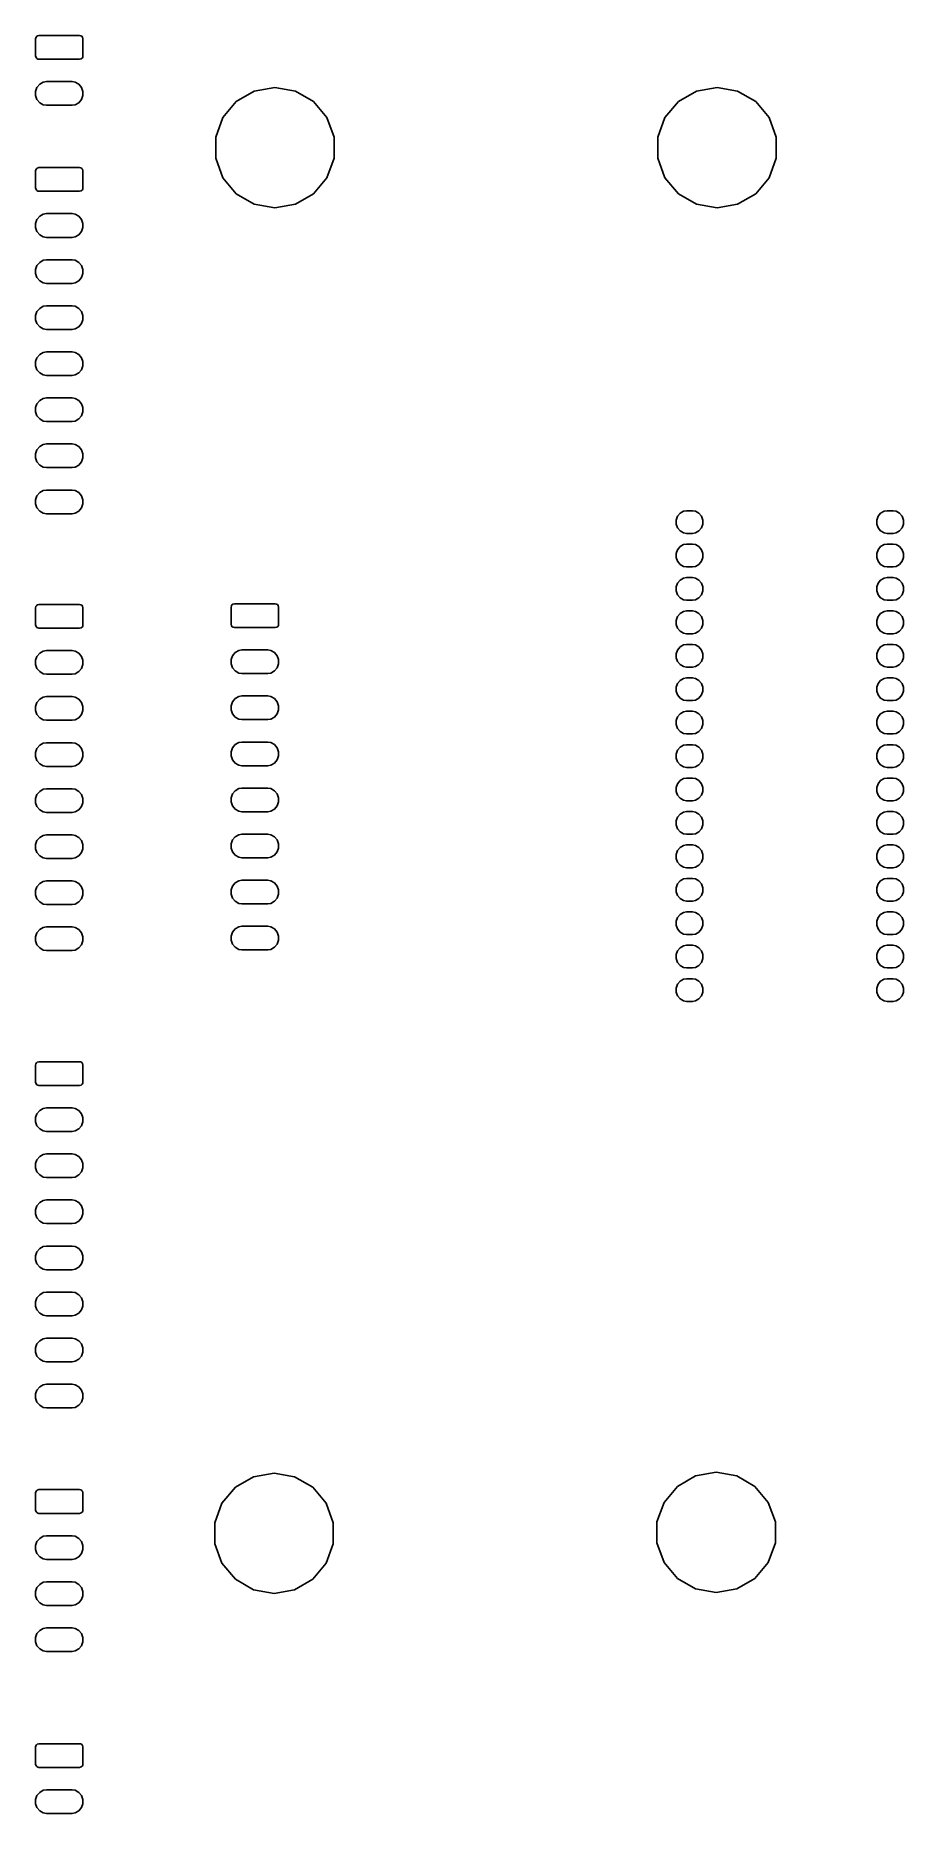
# Model space of a CAD drawing. Extents: x 90 to 156, y -169 to -34.
import ezdxf

# ---------------------------------------------------------------- set-up
doc = ezdxf.new("R2010")
doc.units = 0
doc.header["$MEASUREMENT"] = 0
doc.layers.add('BLACK', color=7, linetype='CONTINUOUS')

msp = doc.modelspace()

# ---------------------------------------------------------------- linework, layer by layer
at = {"layer": 'BLACK', "linetype": 'CONTINUOUS'}
for p, q in [((89.767, -34.529), (89.7821, -34.4435)), ((89.767, -35.829), (89.767, -34.529)), ((89.7821, -34.4435), (89.8255, -34.3683)), ((89.8255, -34.3683), (89.892, -34.3125)), ((89.892, -34.3125), (90.017, -34.279)), ((90.017, -34.279), (93.117, -34.279)), ((93.117, -34.279), (93.2025, -34.2941)), ((93.2025, -34.2941), (93.2777, -34.3375)), ((93.2777, -34.3375), (93.3335, -34.404)), ((93.3335, -34.404), (93.367, -34.529)), ((93.367, -34.529), (93.367, -35.829)), ((89.8005, -35.954), (89.767, -35.829)), ((89.8563, -36.0205), (89.8005, -35.954)), ((89.9315, -36.0639), (89.8563, -36.0205)), ((90.017, -36.079), (89.9315, -36.0639)), ((93.117, -36.079), (90.017, -36.079)), ((93.242, -36.0455), (93.117, -36.079)), ((93.3085, -35.9897), (93.242, -36.0455)), ((93.3519, -35.9145), (93.3085, -35.9897)), ((93.367, -35.829), (93.3519, -35.9145)), ((90.0796, -37.9789), (90.3544, -37.8202)), ((90.3544, -37.8202), (90.5883, -37.779)), ((90.5883, -37.779), (92.5457, -37.779)), ((92.5457, -37.779), (92.7796, -37.8202)), ((92.7796, -37.8202), (93.0544, -37.9789)), ((89.767, -38.5203), (89.8756, -38.2221)), ((89.767, -38.8377), (89.767, -38.5203)), ((89.8756, -39.1359), (89.767, -38.8377)), ((89.8756, -38.2221), (90.0796, -37.9789)), ((90.0796, -39.3791), (89.8756, -39.1359)), ((93.0544, -37.9789), (93.2584, -38.2221)), ((93.2584, -39.1359), (93.0544, -39.3791)), ((93.2584, -38.2221), (93.367, -38.5203)), ((93.367, -38.8377), (93.2584, -39.1359)), ((93.367, -38.5203), (93.367, -38.8377)), ((105.013, -39.2986), (106.387, -38.5052)), ((106.387, -38.5052), (107.95, -38.2296)), ((107.95, -38.2296), (109.513, -38.5052)), ((109.513, -38.5052), (110.887, -39.2986)), ((138.604, -39.2986), (139.979, -38.5052)), ((139.979, -38.5052), (141.541, -38.2296)), ((141.541, -38.2296), (143.104, -38.5052)), ((143.104, -38.5052), (144.479, -39.2986)), ((90.3544, -39.5378), (90.0796, -39.3791)), ((90.5883, -39.579), (90.3544, -39.5378)), ((92.5457, -39.579), (90.5883, -39.579)), ((92.7796, -39.5378), (92.5457, -39.579)), ((93.0544, -39.3791), (92.7796, -39.5378)), ((103.45, -42.0055), (103.993, -40.5143)), ((103.993, -40.5143), (105.013, -39.2986)), ((110.887, -39.2986), (111.907, -40.5143)), ((111.907, -40.5143), (112.45, -42.0055)), ((137.041, -42.0055), (137.584, -40.5143)), ((137.584, -40.5143), (138.604, -39.2986)), ((144.479, -39.2986), (145.499, -40.5143)), ((145.499, -40.5143), (146.041, -42.0055)), ((103.45, -43.5925), (103.45, -42.0055)), ((112.45, -42.0055), (112.45, -43.5925)), ((137.041, -43.5925), (137.041, -42.0055)), ((146.041, -42.0055), (146.041, -43.5925)), ((89.767, -44.562), (89.7821, -44.4765)), ((89.767, -45.862), (89.767, -44.562)), ((89.7821, -44.4765), (89.8255, -44.4013)), ((89.8255, -44.4013), (89.892, -44.3455)), ((89.892, -44.3455), (90.017, -44.312)), ((90.017, -44.312), (93.117, -44.312)), ((93.117, -44.312), (93.2025, -44.3271)), ((93.2025, -44.3271), (93.2777, -44.3705)), ((93.2777, -44.3705), (93.3335, -44.437)), ((93.3335, -44.437), (93.367, -44.562)), ((93.367, -44.562), (93.367, -45.862)), ((103.993, -45.0837), (103.45, -43.5925)), ((112.45, -43.5925), (111.907, -45.0837)), ((137.584, -45.0837), (137.041, -43.5925)), ((146.041, -43.5925), (145.499, -45.0837)), ((89.8005, -45.987), (89.767, -45.862)), ((93.367, -45.862), (93.3519, -45.9475)), ((105.013, -46.2994), (103.993, -45.0837)), ((111.907, -45.0837), (110.887, -46.2994)), ((138.604, -46.2994), (137.584, -45.0837)), ((145.499, -45.0837), (144.479, -46.2994)), ((89.8563, -46.0535), (89.8005, -45.987)), ((89.9315, -46.0969), (89.8563, -46.0535)), ((90.017, -46.112), (89.9315, -46.0969)), ((93.117, -46.112), (90.017, -46.112)), ((93.242, -46.0785), (93.117, -46.112)), ((93.3085, -46.0227), (93.242, -46.0785)), ((93.3519, -45.9475), (93.3085, -46.0227)), ((106.387, -47.0928), (105.013, -46.2994)), ((107.95, -47.3684), (106.387, -47.0928)), ((109.513, -47.0928), (107.95, -47.3684)), ((110.887, -46.2994), (109.513, -47.0928)), ((139.979, -47.0928), (138.604, -46.2994)), ((141.541, -47.3684), (139.979, -47.0928)), ((143.104, -47.0928), (141.541, -47.3684)), ((144.479, -46.2994), (143.104, -47.0928)), ((89.767, -48.5533), (89.8756, -48.2551)), ((89.767, -48.8707), (89.767, -48.5533)), ((89.8756, -48.2551), (90.0796, -48.0119)), ((90.0796, -48.0119), (90.3544, -47.8532)), ((90.3544, -47.8532), (90.5883, -47.812)), ((90.5883, -47.812), (92.5457, -47.812)), ((92.5457, -47.812), (92.7796, -47.8532)), ((92.7796, -47.8532), (93.0544, -48.0119)), ((93.0544, -48.0119), (93.2584, -48.2551)), ((93.2584, -48.2551), (93.367, -48.5533)), ((93.367, -48.5533), (93.367, -48.8707)), ((89.8756, -49.1689), (89.767, -48.8707)), ((90.0796, -49.4121), (89.8756, -49.1689)), ((90.3544, -49.5708), (90.0796, -49.4121)), ((90.5883, -49.612), (90.3544, -49.5708)), ((92.5457, -49.612), (90.5883, -49.612)), ((92.7796, -49.5708), (92.5457, -49.612)), ((93.0544, -49.4121), (92.7796, -49.5708)), ((93.2584, -49.1689), (93.0544, -49.4121)), ((93.367, -48.8707), (93.2584, -49.1689)), ((90.3544, -51.3532), (90.5883, -51.312)), ((90.5883, -51.312), (92.5457, -51.312)), ((92.5457, -51.312), (92.7796, -51.3532)), ((89.767, -52.0533), (89.8756, -51.7551)), ((89.767, -52.3707), (89.767, -52.0533)), ((89.8756, -52.6689), (89.767, -52.3707)), ((89.8756, -51.7551), (90.0796, -51.5119)), ((90.0796, -52.9121), (89.8756, -52.6689)), ((90.0796, -51.5119), (90.3544, -51.3532)), ((92.7796, -51.3532), (93.0544, -51.5119)), ((93.0544, -51.5119), (93.2584, -51.7551)), ((93.2584, -52.6689), (93.0544, -52.9121)), ((93.2584, -51.7551), (93.367, -52.0533)), ((93.367, -52.3707), (93.2584, -52.6689)), ((93.367, -52.0533), (93.367, -52.3707)), ((90.3544, -53.0708), (90.0796, -52.9121)), ((90.5883, -53.112), (90.3544, -53.0708)), ((92.5457, -53.112), (90.5883, -53.112)), ((92.7796, -53.0708), (92.5457, -53.112)), ((93.0544, -52.9121), (92.7796, -53.0708)), ((89.767, -55.5533), (89.8756, -55.2551)), ((89.8756, -55.2551), (90.0796, -55.0119)), ((90.0796, -55.0119), (90.3544, -54.8532)), ((90.3544, -54.8532), (90.5883, -54.812)), ((90.5883, -54.812), (92.5457, -54.812)), ((92.5457, -54.812), (92.7796, -54.8532)), ((92.7796, -54.8532), (93.0544, -55.0119)), ((93.0544, -55.0119), (93.2584, -55.2551)), ((93.2584, -55.2551), (93.367, -55.5533)), ((89.767, -55.8707), (89.767, -55.5533)), ((89.8756, -56.1689), (89.767, -55.8707)), ((90.0796, -56.4121), (89.8756, -56.1689)), ((90.3544, -56.5708), (90.0796, -56.4121)), ((90.5883, -56.612), (90.3544, -56.5708)), ((92.5457, -56.612), (90.5883, -56.612)), ((92.7796, -56.5708), (92.5457, -56.612)), ((93.0544, -56.4121), (92.7796, -56.5708)), ((93.2584, -56.1689), (93.0544, -56.4121)), ((93.367, -55.8707), (93.2584, -56.1689)), ((93.367, -55.5533), (93.367, -55.8707)), ((89.767, -59.0533), (89.8756, -58.7551)), ((89.767, -59.3707), (89.767, -59.0533)), ((89.8756, -59.6689), (89.767, -59.3707)), ((89.8756, -58.7551), (90.0796, -58.5119)), ((90.0796, -58.5119), (90.3544, -58.3532)), ((90.3544, -58.3532), (90.5883, -58.312)), ((90.5883, -58.312), (92.5457, -58.312)), ((92.5457, -58.312), (92.7796, -58.3532)), ((92.7796, -58.3532), (93.0544, -58.5119)), ((93.0544, -58.5119), (93.2584, -58.7551)), ((93.2584, -58.7551), (93.367, -59.0533)), ((93.367, -59.3707), (93.2584, -59.6689)), ((93.367, -59.0533), (93.367, -59.3707)), ((90.0796, -59.9121), (89.8756, -59.6689)), ((90.3544, -60.0708), (90.0796, -59.9121)), ((90.5883, -60.112), (90.3544, -60.0708)), ((92.5457, -60.112), (90.5883, -60.112)), ((92.7796, -60.0708), (92.5457, -60.112)), ((93.0544, -59.9121), (92.7796, -60.0708)), ((93.2584, -59.6689), (93.0544, -59.9121)), ((89.8756, -62.2551), (90.0796, -62.0119)), ((90.0796, -62.0119), (90.3544, -61.8532)), ((90.3544, -61.8532), (90.5883, -61.812)), ((90.5883, -61.812), (92.5457, -61.812)), ((92.5457, -61.812), (92.7796, -61.8532)), ((92.7796, -61.8532), (93.0544, -62.0119)), ((93.0544, -62.0119), (93.2584, -62.2551)), ((89.767, -62.5533), (89.8756, -62.2551)), ((89.767, -62.8707), (89.767, -62.5533)), ((89.8756, -63.1689), (89.767, -62.8707)), ((90.0796, -63.4121), (89.8756, -63.1689)), ((90.3544, -63.5708), (90.0796, -63.4121)), ((93.0544, -63.4121), (92.7796, -63.5708)), ((93.2584, -63.1689), (93.0544, -63.4121)), ((93.2584, -62.2551), (93.367, -62.5533)), ((93.367, -62.8707), (93.2584, -63.1689)), ((93.367, -62.5533), (93.367, -62.8707)), ((90.5883, -63.612), (90.3544, -63.5708)), ((92.5457, -63.612), (90.5883, -63.612)), ((92.7796, -63.5708), (92.5457, -63.612)), ((89.767, -66.0533), (89.8756, -65.7551)), ((89.767, -66.3707), (89.767, -66.0533)), ((89.8756, -65.7551), (90.0796, -65.5119)), ((90.0796, -65.5119), (90.3544, -65.3532)), ((90.3544, -65.3532), (90.5883, -65.312)), ((90.5883, -65.312), (92.5457, -65.312)), ((92.5457, -65.312), (92.7796, -65.3532)), ((92.7796, -65.3532), (93.0544, -65.5119)), ((93.0544, -65.5119), (93.2584, -65.7551)), ((93.2584, -65.7551), (93.367, -66.0533)), ((93.367, -66.0533), (93.367, -66.3707)), ((89.8756, -66.6689), (89.767, -66.3707)), ((90.0796, -66.9121), (89.8756, -66.6689)), ((90.3544, -67.0708), (90.0796, -66.9121)), ((90.5883, -67.112), (90.3544, -67.0708)), ((92.5457, -67.112), (90.5883, -67.112)), ((92.7796, -67.0708), (92.5457, -67.112)), ((93.0544, -66.9121), (92.7796, -67.0708)), ((93.2584, -66.6689), (93.0544, -66.9121)), ((93.367, -66.3707), (93.2584, -66.6689)), ((90.0796, -69.0119), (90.3544, -68.8532)), ((90.3544, -68.8532), (90.5883, -68.812)), ((90.5883, -68.812), (92.5457, -68.812)), ((92.5457, -68.812), (92.7796, -68.8532)), ((92.7796, -68.8532), (93.0544, -69.0119)), ((89.767, -69.5533), (89.8756, -69.2551)), ((89.767, -69.8707), (89.767, -69.5533)), ((89.8756, -70.1689), (89.767, -69.8707)), ((89.8756, -69.2551), (90.0796, -69.0119)), ((90.0796, -70.4121), (89.8756, -70.1689)), ((93.0544, -69.0119), (93.2584, -69.2551)), ((93.2584, -70.1689), (93.0544, -70.4121)), ((93.2584, -69.2551), (93.367, -69.5533)), ((93.367, -69.8707), (93.2584, -70.1689)), ((93.367, -69.5533), (93.367, -69.8707)), ((90.3544, -70.5708), (90.0796, -70.4121)), ((90.5883, -70.612), (90.3544, -70.5708)), ((92.5457, -70.612), (90.5883, -70.612)), ((92.7796, -70.5708), (92.5457, -70.612)), ((93.0544, -70.4121), (92.7796, -70.5708)), ((138.43, -71.0947), (138.534, -70.8085)), ((138.43, -71.3993), (138.43, -71.0947)), ((138.534, -71.6855), (138.43, -71.3993)), ((138.534, -70.8085), (138.73, -70.5752)), ((138.73, -70.5752), (138.994, -70.423)), ((138.994, -70.423), (139.218, -70.3834)), ((139.218, -70.3834), (139.674, -70.3834)), ((139.674, -70.3834), (139.898, -70.423)), ((139.898, -70.423), (140.162, -70.5752)), ((140.162, -70.5752), (140.358, -70.8085)), ((140.358, -70.8085), (140.462, -71.0947)), ((140.462, -71.3993), (140.358, -71.6855)), ((140.462, -71.0947), (140.462, -71.3993)), ((153.67, -71.0947), (153.774, -70.8085)), ((153.67, -71.3993), (153.67, -71.0947)), ((153.774, -71.6855), (153.67, -71.3993)), ((153.774, -70.8085), (153.97, -70.5752)), ((153.97, -70.5752), (154.234, -70.423)), ((154.234, -70.423), (154.458, -70.3834)), ((154.458, -70.3834), (154.914, -70.3834)), ((154.914, -70.3834), (155.138, -70.423)), ((155.138, -70.423), (155.402, -70.5752)), ((155.402, -70.5752), (155.598, -70.8085)), ((155.598, -70.8085), (155.702, -71.0947)), ((155.702, -71.3993), (155.598, -71.6855)), ((155.702, -71.0947), (155.702, -71.3993)), ((138.73, -71.9188), (138.534, -71.6855)), ((138.994, -72.071), (138.73, -71.9188)), ((139.218, -72.1106), (138.994, -72.071)), ((138.994, -72.963), (139.218, -72.9234)), ((139.674, -72.1106), (139.218, -72.1106)), ((139.218, -72.9234), (139.674, -72.9234)), ((139.898, -72.071), (139.674, -72.1106)), ((139.674, -72.9234), (139.898, -72.963)), ((140.162, -71.9188), (139.898, -72.071)), ((140.358, -71.6855), (140.162, -71.9188)), ((153.97, -71.9188), (153.774, -71.6855)), ((154.234, -72.071), (153.97, -71.9188)), ((154.458, -72.1106), (154.234, -72.071)), ((154.234, -72.963), (154.458, -72.9234)), ((154.914, -72.1106), (154.458, -72.1106)), ((154.458, -72.9234), (154.914, -72.9234)), ((155.138, -72.071), (154.914, -72.1106)), ((154.914, -72.9234), (155.138, -72.963)), ((155.402, -71.9188), (155.138, -72.071)), ((155.598, -71.6855), (155.402, -71.9188)), ((138.43, -73.6347), (138.534, -73.3485)), ((138.43, -73.9393), (138.43, -73.6347)), ((138.534, -74.2255), (138.43, -73.9393)), ((138.534, -73.3485), (138.73, -73.1152)), ((138.73, -74.4588), (138.534, -74.2255)), ((138.73, -73.1152), (138.994, -72.963)), ((139.898, -72.963), (140.162, -73.1152)), ((140.162, -73.1152), (140.358, -73.3485)), ((140.358, -74.2255), (140.162, -74.4588)), ((140.358, -73.3485), (140.462, -73.6347)), ((140.462, -73.9393), (140.358, -74.2255)), ((140.462, -73.6347), (140.462, -73.9393)), ((153.67, -73.6347), (153.774, -73.3485)), ((153.67, -73.9393), (153.67, -73.6347)), ((153.774, -74.2255), (153.67, -73.9393)), ((153.774, -73.3485), (153.97, -73.1152)), ((153.97, -74.4588), (153.774, -74.2255)), ((153.97, -73.1152), (154.234, -72.963)), ((155.138, -72.963), (155.402, -73.1152)), ((155.402, -73.1152), (155.598, -73.3485)), ((155.598, -74.2255), (155.402, -74.4588)), ((155.598, -73.3485), (155.702, -73.6347)), ((155.702, -73.9393), (155.598, -74.2255)), ((155.702, -73.6347), (155.702, -73.9393)), ((138.994, -74.611), (138.73, -74.4588)), ((138.73, -75.6552), (138.994, -75.503)), ((139.218, -74.6506), (138.994, -74.611)), ((138.994, -75.503), (139.218, -75.4634)), ((139.674, -74.6506), (139.218, -74.6506)), ((139.218, -75.4634), (139.674, -75.4634)), ((139.898, -74.611), (139.674, -74.6506)), ((139.674, -75.4634), (139.898, -75.503)), ((140.162, -74.4588), (139.898, -74.611)), ((139.898, -75.503), (140.162, -75.6552)), ((154.234, -74.611), (153.97, -74.4588)), ((153.97, -75.6552), (154.234, -75.503)), ((154.458, -74.6506), (154.234, -74.611)), ((154.234, -75.503), (154.458, -75.4634)), ((154.914, -74.6506), (154.458, -74.6506)), ((154.458, -75.4634), (154.914, -75.4634)), ((155.138, -74.611), (154.914, -74.6506)), ((154.914, -75.4634), (155.138, -75.503)), ((155.402, -74.4588), (155.138, -74.611)), ((155.138, -75.503), (155.402, -75.6552)), ((138.43, -76.1747), (138.534, -75.8885)), ((138.43, -76.4793), (138.43, -76.1747)), ((138.534, -76.7655), (138.43, -76.4793)), ((138.534, -75.8885), (138.73, -75.6552)), ((138.73, -76.9988), (138.534, -76.7655)), ((138.994, -77.151), (138.73, -76.9988)), ((140.162, -76.9988), (139.898, -77.151)), ((140.162, -75.6552), (140.358, -75.8885)), ((140.358, -76.7655), (140.162, -76.9988)), ((140.358, -75.8885), (140.462, -76.1747)), ((140.462, -76.4793), (140.358, -76.7655)), ((140.462, -76.1747), (140.462, -76.4793)), ((153.67, -76.1747), (153.774, -75.8885)), ((153.67, -76.4793), (153.67, -76.1747)), ((153.774, -76.7655), (153.67, -76.4793)), ((153.774, -75.8885), (153.97, -75.6552)), ((153.97, -76.9988), (153.774, -76.7655)), ((154.234, -77.151), (153.97, -76.9988)), ((155.402, -76.9988), (155.138, -77.151)), ((155.402, -75.6552), (155.598, -75.8885)), ((155.598, -76.7655), (155.402, -76.9988)), ((155.598, -75.8885), (155.702, -76.1747)), ((155.702, -76.4793), (155.598, -76.7655)), ((155.702, -76.1747), (155.702, -76.4793)), ((89.767, -77.7603), (89.7821, -77.6748)), ((89.767, -79.0603), (89.767, -77.7603)), ((89.7821, -77.6748), (89.8255, -77.5996)), ((89.8255, -77.5996), (89.892, -77.5438)), ((89.892, -77.5438), (90.017, -77.5103)), ((90.017, -77.5103), (93.117, -77.5103)), ((93.117, -77.5103), (93.2025, -77.5254)), ((93.2025, -77.5254), (93.2777, -77.5688)), ((93.2777, -77.5688), (93.3335, -77.6353)), ((93.3335, -77.6353), (93.367, -77.7603)), ((93.367, -77.7603), (93.367, -79.0603)), ((104.626, -77.709), (104.641, -77.6235)), ((104.626, -79.009), (104.626, -77.709)), ((104.641, -77.6235), (104.684, -77.5483)), ((104.684, -77.5483), (104.751, -77.4925)), ((104.751, -77.4925), (104.876, -77.459)), ((104.876, -77.459), (107.976, -77.459)), ((107.976, -77.459), (108.062, -77.4741)), ((108.062, -77.4741), (108.137, -77.5175)), ((108.137, -77.5175), (108.193, -77.584)), ((108.193, -77.584), (108.226, -77.709)), ((108.226, -77.709), (108.226, -79.009)), ((138.534, -78.4285), (138.73, -78.1952)), ((138.73, -78.1952), (138.994, -78.043)), ((139.218, -77.1906), (138.994, -77.151)), ((138.994, -78.043), (139.218, -78.0034)), ((139.674, -77.1906), (139.218, -77.1906)), ((139.218, -78.0034), (139.674, -78.0034)), ((139.898, -77.151), (139.674, -77.1906)), ((139.674, -78.0034), (139.898, -78.043)), ((139.898, -78.043), (140.162, -78.1952)), ((140.162, -78.1952), (140.358, -78.4285)), ((153.774, -78.4285), (153.97, -78.1952)), ((153.97, -78.1952), (154.234, -78.043)), ((154.458, -77.1906), (154.234, -77.151)), ((154.234, -78.043), (154.458, -78.0034)), ((154.914, -77.1906), (154.458, -77.1906)), ((154.458, -78.0034), (154.914, -78.0034)), ((155.138, -77.151), (154.914, -77.1906)), ((154.914, -78.0034), (155.138, -78.043)), ((155.138, -78.043), (155.402, -78.1952)), ((155.402, -78.1952), (155.598, -78.4285)), ((89.8005, -79.1853), (89.767, -79.0603)), ((89.8563, -79.2518), (89.8005, -79.1853)), ((89.9315, -79.2952), (89.8563, -79.2518)), ((90.017, -79.3103), (89.9315, -79.2952)), ((93.117, -79.3103), (90.017, -79.3103)), ((93.242, -79.2768), (93.117, -79.3103)), ((93.3085, -79.221), (93.242, -79.2768)), ((93.3519, -79.1458), (93.3085, -79.221)), ((93.367, -79.0603), (93.3519, -79.1458)), ((104.659, -79.134), (104.626, -79.009)), ((104.715, -79.2005), (104.659, -79.134)), ((104.79, -79.2439), (104.715, -79.2005)), ((104.876, -79.259), (104.79, -79.2439)), ((107.976, -79.259), (104.876, -79.259)), ((108.101, -79.2255), (107.976, -79.259)), ((108.168, -79.1697), (108.101, -79.2255)), ((108.211, -79.0945), (108.168, -79.1697)), ((108.226, -79.009), (108.211, -79.0945)), ((138.43, -78.7147), (138.534, -78.4285)), ((138.43, -79.0193), (138.43, -78.7147)), ((138.534, -79.3055), (138.43, -79.0193)), ((138.73, -79.5388), (138.534, -79.3055)), ((138.994, -79.691), (138.73, -79.5388)), ((139.218, -79.7306), (138.994, -79.691)), ((139.898, -79.691), (139.674, -79.7306)), ((140.162, -79.5388), (139.898, -79.691)), ((140.358, -79.3055), (140.162, -79.5388)), ((140.358, -78.4285), (140.462, -78.7147)), ((140.462, -79.0193), (140.358, -79.3055)), ((140.462, -78.7147), (140.462, -79.0193)), ((153.67, -78.7147), (153.774, -78.4285)), ((153.67, -79.0193), (153.67, -78.7147)), ((153.774, -79.3055), (153.67, -79.0193)), ((153.97, -79.5388), (153.774, -79.3055)), ((154.234, -79.691), (153.97, -79.5388)), ((154.458, -79.7306), (154.234, -79.691)), ((155.138, -79.691), (154.914, -79.7306)), ((155.402, -79.5388), (155.138, -79.691)), ((155.598, -79.3055), (155.402, -79.5388)), ((155.598, -78.4285), (155.702, -78.7147)), ((155.702, -79.0193), (155.598, -79.3055)), ((155.702, -78.7147), (155.702, -79.0193)), ((90.0796, -81.2102), (90.3544, -81.0515)), ((90.3544, -81.0515), (90.5883, -81.0103)), ((90.5883, -81.0103), (92.5457, -81.0103)), ((92.5457, -81.0103), (92.7796, -81.0515)), ((92.7796, -81.0515), (93.0544, -81.2102)), ((104.939, -81.1589), (105.213, -81.0002)), ((105.213, -81.0002), (105.447, -80.959)), ((105.447, -80.959), (107.405, -80.959)), ((107.405, -80.959), (107.639, -81.0002)), ((107.639, -81.0002), (107.913, -81.1589)), ((138.43, -81.2547), (138.534, -80.9685)), ((138.534, -80.9685), (138.73, -80.7352)), ((138.73, -80.7352), (138.994, -80.583)), ((138.994, -80.583), (139.218, -80.5434)), ((139.674, -79.7306), (139.218, -79.7306)), ((139.218, -80.5434), (139.674, -80.5434)), ((139.674, -80.5434), (139.898, -80.583)), ((139.898, -80.583), (140.162, -80.7352)), ((140.162, -80.7352), (140.358, -80.9685)), ((140.358, -80.9685), (140.462, -81.2547)), ((153.67, -81.2547), (153.774, -80.9685)), ((153.774, -80.9685), (153.97, -80.7352)), ((153.97, -80.7352), (154.234, -80.583)), ((154.234, -80.583), (154.458, -80.5434)), ((154.914, -79.7306), (154.458, -79.7306)), ((154.458, -80.5434), (154.914, -80.5434)), ((154.914, -80.5434), (155.138, -80.583)), ((155.138, -80.583), (155.402, -80.7352)), ((155.402, -80.7352), (155.598, -80.9685)), ((155.598, -80.9685), (155.702, -81.2547)), ((89.767, -81.7516), (89.8756, -81.4533)), ((89.767, -82.069), (89.767, -81.7516)), ((89.8756, -82.3672), (89.767, -82.069)), ((89.8756, -81.4533), (90.0796, -81.2102)), ((90.0796, -82.6104), (89.8756, -82.3672)), ((93.0544, -81.2102), (93.2584, -81.4533)), ((93.2584, -82.3672), (93.0544, -82.6104)), ((93.2584, -81.4533), (93.367, -81.7516)), ((93.367, -82.069), (93.2584, -82.3672)), ((93.367, -81.7516), (93.367, -82.069)), ((104.626, -81.7003), (104.735, -81.4021)), ((104.626, -82.0177), (104.626, -81.7003)), ((104.735, -82.3159), (104.626, -82.0177)), ((104.735, -81.4021), (104.939, -81.1589)), ((104.939, -82.5591), (104.735, -82.3159)), ((107.913, -81.1589), (108.117, -81.4021)), ((108.117, -82.3159), (107.913, -82.5591)), ((108.117, -81.4021), (108.226, -81.7003)), ((108.226, -82.0177), (108.117, -82.3159)), ((108.226, -81.7003), (108.226, -82.0177)), ((138.43, -81.5593), (138.43, -81.2547)), ((138.534, -81.8455), (138.43, -81.5593)), ((138.73, -82.0788), (138.534, -81.8455)), ((138.994, -82.231), (138.73, -82.0788)), ((139.218, -82.2706), (138.994, -82.231)), ((139.674, -82.2706), (139.218, -82.2706)), ((139.898, -82.231), (139.674, -82.2706)), ((140.162, -82.0788), (139.898, -82.231)), ((140.358, -81.8455), (140.162, -82.0788)), ((140.462, -81.5593), (140.358, -81.8455)), ((140.462, -81.2547), (140.462, -81.5593)), ((153.67, -81.5593), (153.67, -81.2547)), ((153.774, -81.8455), (153.67, -81.5593)), ((153.97, -82.0788), (153.774, -81.8455)), ((154.234, -82.231), (153.97, -82.0788)), ((154.458, -82.2706), (154.234, -82.231)), ((154.914, -82.2706), (154.458, -82.2706)), ((155.138, -82.231), (154.914, -82.2706)), ((155.402, -82.0788), (155.138, -82.231)), ((155.598, -81.8455), (155.402, -82.0788)), ((155.702, -81.5593), (155.598, -81.8455)), ((155.702, -81.2547), (155.702, -81.5593)), ((90.3544, -82.769), (90.0796, -82.6104)), ((90.5883, -82.8103), (90.3544, -82.769)), ((92.5457, -82.8103), (90.5883, -82.8103)), ((92.7796, -82.769), (92.5457, -82.8103)), ((93.0544, -82.6104), (92.7796, -82.769)), ((105.213, -82.7178), (104.939, -82.5591)), ((105.447, -82.759), (105.213, -82.7178)), ((107.405, -82.759), (105.447, -82.759)), ((107.639, -82.7178), (107.405, -82.759)), ((107.913, -82.5591), (107.639, -82.7178)), ((138.43, -83.7947), (138.534, -83.5085)), ((138.534, -83.5085), (138.73, -83.2752)), ((138.73, -83.2752), (138.994, -83.123)), ((138.994, -83.123), (139.218, -83.0834)), ((139.218, -83.0834), (139.674, -83.0834)), ((139.674, -83.0834), (139.898, -83.123)), ((139.898, -83.123), (140.162, -83.2752)), ((140.162, -83.2752), (140.358, -83.5085)), ((140.358, -83.5085), (140.462, -83.7947)), ((153.67, -83.7947), (153.774, -83.5085)), ((153.774, -83.5085), (153.97, -83.2752)), ((153.97, -83.2752), (154.234, -83.123)), ((154.234, -83.123), (154.458, -83.0834)), ((154.458, -83.0834), (154.914, -83.0834)), ((154.914, -83.0834), (155.138, -83.123)), ((155.138, -83.123), (155.402, -83.2752)), ((155.402, -83.2752), (155.598, -83.5085)), ((155.598, -83.5085), (155.702, -83.7947)), ((89.767, -85.2516), (89.8756, -84.9533)), ((89.8756, -84.9533), (90.0796, -84.7102)), ((90.0796, -84.7102), (90.3544, -84.5515)), ((90.3544, -84.5515), (90.5883, -84.5103)), ((90.5883, -84.5103), (92.5457, -84.5103)), ((92.5457, -84.5103), (92.7796, -84.5515)), ((92.7796, -84.5515), (93.0544, -84.7102)), ((93.0544, -84.7102), (93.2584, -84.9533)), ((93.2584, -84.9533), (93.367, -85.2516)), ((104.626, -85.2003), (104.735, -84.9021)), ((104.735, -84.9021), (104.939, -84.6589)), ((104.939, -84.6589), (105.213, -84.5002)), ((105.213, -84.5002), (105.447, -84.459)), ((105.447, -84.459), (107.405, -84.459)), ((107.405, -84.459), (107.639, -84.5002)), ((107.639, -84.5002), (107.913, -84.6589)), ((107.913, -84.6589), (108.117, -84.9021)), ((108.117, -84.9021), (108.226, -85.2003)), ((138.43, -84.0993), (138.43, -83.7947)), ((138.534, -84.3855), (138.43, -84.0993)), ((138.73, -84.6188), (138.534, -84.3855)), ((138.994, -84.771), (138.73, -84.6188)), ((139.218, -84.8106), (138.994, -84.771)), ((139.674, -84.8106), (139.218, -84.8106)), ((139.898, -84.771), (139.674, -84.8106)), ((140.162, -84.6188), (139.898, -84.771)), ((140.358, -84.3855), (140.162, -84.6188)), ((140.462, -84.0993), (140.358, -84.3855)), ((140.462, -83.7947), (140.462, -84.0993)), ((153.67, -84.0993), (153.67, -83.7947)), ((153.774, -84.3855), (153.67, -84.0993)), ((153.97, -84.6188), (153.774, -84.3855)), ((154.234, -84.771), (153.97, -84.6188)), ((154.458, -84.8106), (154.234, -84.771)), ((154.914, -84.8106), (154.458, -84.8106)), ((155.138, -84.771), (154.914, -84.8106)), ((155.402, -84.6188), (155.138, -84.771)), ((155.598, -84.3855), (155.402, -84.6188)), ((155.702, -84.0993), (155.598, -84.3855)), ((155.702, -83.7947), (155.702, -84.0993)), ((89.767, -85.569), (89.767, -85.2516)), ((89.8756, -85.8672), (89.767, -85.569)), ((90.0796, -86.1104), (89.8756, -85.8672)), ((90.3544, -86.269), (90.0796, -86.1104)), ((90.5883, -86.3103), (90.3544, -86.269)), ((92.5457, -86.3103), (90.5883, -86.3103)), ((92.7796, -86.269), (92.5457, -86.3103)), ((93.0544, -86.1104), (92.7796, -86.269)), ((93.2584, -85.8672), (93.0544, -86.1104)), ((93.367, -85.569), (93.2584, -85.8672)), ((93.367, -85.2516), (93.367, -85.569)), ((104.626, -85.5177), (104.626, -85.2003)), ((104.735, -85.8159), (104.626, -85.5177)), ((104.939, -86.0591), (104.735, -85.8159)), ((105.213, -86.2178), (104.939, -86.0591)), ((105.447, -86.259), (105.213, -86.2178)), ((107.405, -86.259), (105.447, -86.259)), ((107.639, -86.2178), (107.405, -86.259)), ((107.913, -86.0591), (107.639, -86.2178)), ((108.117, -85.8159), (107.913, -86.0591)), ((108.226, -85.5177), (108.117, -85.8159)), ((108.226, -85.2003), (108.226, -85.5177)), ((138.43, -86.3347), (138.534, -86.0485)), ((138.43, -86.6393), (138.43, -86.3347)), ((138.534, -86.0485), (138.73, -85.8152)), ((138.73, -85.8152), (138.994, -85.663)), ((138.994, -85.663), (139.218, -85.6234)), ((139.218, -85.6234), (139.674, -85.6234)), ((139.674, -85.6234), (139.898, -85.663)), ((139.898, -85.663), (140.162, -85.8152)), ((140.162, -85.8152), (140.358, -86.0485)), ((140.358, -86.0485), (140.462, -86.3347)), ((140.462, -86.3347), (140.462, -86.6393)), ((153.67, -86.3347), (153.774, -86.0485)), ((153.67, -86.6393), (153.67, -86.3347)), ((153.774, -86.0485), (153.97, -85.8152)), ((153.97, -85.8152), (154.234, -85.663)), ((154.234, -85.663), (154.458, -85.6234)), ((154.458, -85.6234), (154.914, -85.6234)), ((154.914, -85.6234), (155.138, -85.663)), ((155.138, -85.663), (155.402, -85.8152)), ((155.402, -85.8152), (155.598, -86.0485)), ((155.598, -86.0485), (155.702, -86.3347)), ((155.702, -86.3347), (155.702, -86.6393)), ((138.534, -86.9255), (138.43, -86.6393)), ((138.73, -87.1588), (138.534, -86.9255)), ((138.994, -87.311), (138.73, -87.1588)), ((139.218, -87.3506), (138.994, -87.311)), ((139.674, -87.3506), (139.218, -87.3506)), ((139.898, -87.311), (139.674, -87.3506)), ((140.162, -87.1588), (139.898, -87.311)), ((140.358, -86.9255), (140.162, -87.1588)), ((140.462, -86.6393), (140.358, -86.9255)), ((153.774, -86.9255), (153.67, -86.6393)), ((153.97, -87.1588), (153.774, -86.9255)), ((154.234, -87.311), (153.97, -87.1588)), ((154.458, -87.3506), (154.234, -87.311)), ((154.914, -87.3506), (154.458, -87.3506)), ((155.138, -87.311), (154.914, -87.3506)), ((155.402, -87.1588), (155.138, -87.311)), ((155.598, -86.9255), (155.402, -87.1588)), ((155.702, -86.6393), (155.598, -86.9255)), ((89.767, -88.7516), (89.8756, -88.4533)), ((89.767, -89.069), (89.767, -88.7516)), ((89.8756, -89.3672), (89.767, -89.069)), ((89.8756, -88.4533), (90.0796, -88.2102)), ((90.0796, -88.2102), (90.3544, -88.0515)), ((90.3544, -88.0515), (90.5883, -88.0103)), ((90.5883, -88.0103), (92.5457, -88.0103)), ((92.5457, -88.0103), (92.7796, -88.0515)), ((92.7796, -88.0515), (93.0544, -88.2102)), ((93.0544, -88.2102), (93.2584, -88.4533)), ((93.2584, -88.4533), (93.367, -88.7516)), ((93.367, -89.069), (93.2584, -89.3672)), ((93.367, -88.7516), (93.367, -89.069)), ((104.626, -88.7003), (104.735, -88.4021)), ((104.626, -89.0177), (104.626, -88.7003)), ((104.735, -89.3159), (104.626, -89.0177)), ((104.735, -88.4021), (104.939, -88.1589)), ((104.939, -88.1589), (105.213, -88.0002)), ((105.213, -88.0002), (105.447, -87.959)), ((105.447, -87.959), (107.405, -87.959)), ((107.405, -87.959), (107.639, -88.0002)), ((107.639, -88.0002), (107.913, -88.1589)), ((107.913, -88.1589), (108.117, -88.4021)), ((108.117, -88.4021), (108.226, -88.7003)), ((108.226, -89.0177), (108.117, -89.3159)), ((108.226, -88.7003), (108.226, -89.0177)), ((138.43, -88.8747), (138.534, -88.5885)), ((138.43, -89.1793), (138.43, -88.8747)), ((138.534, -88.5885), (138.73, -88.3552)), ((138.73, -88.3552), (138.994, -88.203)), ((138.994, -88.203), (139.218, -88.1634)), ((139.218, -88.1634), (139.674, -88.1634)), ((139.674, -88.1634), (139.898, -88.203)), ((139.898, -88.203), (140.162, -88.3552)), ((140.162, -88.3552), (140.358, -88.5885)), ((140.358, -88.5885), (140.462, -88.8747)), ((140.462, -88.8747), (140.462, -89.1793)), ((153.67, -88.8747), (153.774, -88.5885)), ((153.67, -89.1793), (153.67, -88.8747)), ((153.774, -88.5885), (153.97, -88.3552)), ((153.97, -88.3552), (154.234, -88.203)), ((154.234, -88.203), (154.458, -88.1634)), ((154.458, -88.1634), (154.914, -88.1634)), ((154.914, -88.1634), (155.138, -88.203)), ((155.138, -88.203), (155.402, -88.3552)), ((155.402, -88.3552), (155.598, -88.5885)), ((155.598, -88.5885), (155.702, -88.8747)), ((155.702, -88.8747), (155.702, -89.1793)), ((90.0796, -89.6104), (89.8756, -89.3672)), ((90.3544, -89.769), (90.0796, -89.6104)), ((90.5883, -89.8103), (90.3544, -89.769)), ((92.5457, -89.8103), (90.5883, -89.8103)), ((92.7796, -89.769), (92.5457, -89.8103)), ((93.0544, -89.6104), (92.7796, -89.769)), ((93.2584, -89.3672), (93.0544, -89.6104)), ((104.939, -89.5591), (104.735, -89.3159)), ((105.213, -89.7178), (104.939, -89.5591)), ((105.447, -89.759), (105.213, -89.7178)), ((107.405, -89.759), (105.447, -89.759)), ((107.639, -89.7178), (107.405, -89.759)), ((107.913, -89.5591), (107.639, -89.7178)), ((108.117, -89.3159), (107.913, -89.5591)), ((138.534, -89.4655), (138.43, -89.1793)), ((138.73, -89.6988), (138.534, -89.4655)), ((138.994, -89.851), (138.73, -89.6988)), ((139.218, -89.8906), (138.994, -89.851)), ((139.674, -89.8906), (139.218, -89.8906)), ((139.898, -89.851), (139.674, -89.8906)), ((140.162, -89.6988), (139.898, -89.851)), ((140.358, -89.4655), (140.162, -89.6988)), ((140.462, -89.1793), (140.358, -89.4655)), ((153.774, -89.4655), (153.67, -89.1793)), ((153.97, -89.6988), (153.774, -89.4655)), ((154.234, -89.851), (153.97, -89.6988)), ((154.458, -89.8906), (154.234, -89.851)), ((154.914, -89.8906), (154.458, -89.8906)), ((155.138, -89.851), (154.914, -89.8906)), ((155.402, -89.6988), (155.138, -89.851)), ((155.598, -89.4655), (155.402, -89.6988)), ((155.702, -89.1793), (155.598, -89.4655)), ((89.8756, -91.9533), (90.0796, -91.7102)), ((90.0796, -91.7102), (90.3544, -91.5515)), ((90.3544, -91.5515), (90.5883, -91.5103)), ((90.5883, -91.5103), (92.5457, -91.5103)), ((92.5457, -91.5103), (92.7796, -91.5515)), ((92.7796, -91.5515), (93.0544, -91.7102)), ((93.0544, -91.7102), (93.2584, -91.9533)), ((104.735, -91.9021), (104.939, -91.6589)), ((104.939, -91.6589), (105.213, -91.5002)), ((105.213, -91.5002), (105.447, -91.459)), ((105.447, -91.459), (107.405, -91.459)), ((107.405, -91.459), (107.639, -91.5002)), ((107.639, -91.5002), (107.913, -91.6589)), ((107.913, -91.6589), (108.117, -91.9021)), ((138.43, -91.4147), (138.534, -91.1285)), ((138.43, -91.7193), (138.43, -91.4147)), ((138.534, -92.0055), (138.43, -91.7193)), ((138.534, -91.1285), (138.73, -90.8952)), ((138.73, -90.8952), (138.994, -90.743)), ((138.994, -90.743), (139.218, -90.7034)), ((139.218, -90.7034), (139.674, -90.7034)), ((139.674, -90.7034), (139.898, -90.743)), ((139.898, -90.743), (140.162, -90.8952)), ((140.162, -90.8952), (140.358, -91.1285)), ((140.358, -91.1285), (140.462, -91.4147)), ((140.462, -91.7193), (140.358, -92.0055)), ((140.462, -91.4147), (140.462, -91.7193)), ((153.67, -91.4147), (153.774, -91.1285)), ((153.67, -91.7193), (153.67, -91.4147)), ((153.774, -92.0055), (153.67, -91.7193)), ((153.774, -91.1285), (153.97, -90.8952)), ((153.97, -90.8952), (154.234, -90.743)), ((154.234, -90.743), (154.458, -90.7034)), ((154.458, -90.7034), (154.914, -90.7034)), ((154.914, -90.7034), (155.138, -90.743)), ((155.138, -90.743), (155.402, -90.8952)), ((155.402, -90.8952), (155.598, -91.1285)), ((155.598, -91.1285), (155.702, -91.4147)), ((155.702, -91.7193), (155.598, -92.0055)), ((155.702, -91.4147), (155.702, -91.7193)), ((89.767, -92.2516), (89.8756, -91.9533)), ((89.767, -92.569), (89.767, -92.2516)), ((89.8756, -92.8672), (89.767, -92.569)), ((90.0796, -93.1104), (89.8756, -92.8672)), ((90.3544, -93.269), (90.0796, -93.1104)), ((93.0544, -93.1104), (92.7796, -93.269)), ((93.2584, -92.8672), (93.0544, -93.1104)), ((93.2584, -91.9533), (93.367, -92.2516)), ((93.367, -92.569), (93.2584, -92.8672)), ((93.367, -92.2516), (93.367, -92.569)), ((104.626, -92.2003), (104.735, -91.9021)), ((104.626, -92.5177), (104.626, -92.2003)), ((104.735, -92.8159), (104.626, -92.5177)), ((104.939, -93.0591), (104.735, -92.8159)), ((105.213, -93.2178), (104.939, -93.0591)), ((107.913, -93.0591), (107.639, -93.2178)), ((108.117, -92.8159), (107.913, -93.0591)), ((108.117, -91.9021), (108.226, -92.2003)), ((108.226, -92.5177), (108.117, -92.8159)), ((108.226, -92.2003), (108.226, -92.5177)), ((138.73, -92.2388), (138.534, -92.0055)), ((138.994, -92.391), (138.73, -92.2388)), ((139.218, -92.4306), (138.994, -92.391)), ((139.674, -92.4306), (139.218, -92.4306)), ((139.898, -92.391), (139.674, -92.4306)), ((140.162, -92.2388), (139.898, -92.391)), ((140.358, -92.0055), (140.162, -92.2388)), ((153.97, -92.2388), (153.774, -92.0055)), ((154.234, -92.391), (153.97, -92.2388)), ((154.458, -92.4306), (154.234, -92.391)), ((154.914, -92.4306), (154.458, -92.4306)), ((155.138, -92.391), (154.914, -92.4306)), ((155.402, -92.2388), (155.138, -92.391)), ((155.598, -92.0055), (155.402, -92.2388)), ((90.5883, -93.3103), (90.3544, -93.269)), ((92.5457, -93.3103), (90.5883, -93.3103)), ((92.7796, -93.269), (92.5457, -93.3103)), ((105.447, -93.259), (105.213, -93.2178)), ((107.405, -93.259), (105.447, -93.259)), ((107.639, -93.2178), (107.405, -93.259)), ((138.43, -93.9547), (138.534, -93.6685)), ((138.43, -94.2593), (138.43, -93.9547)), ((138.534, -94.5455), (138.43, -94.2593)), ((138.534, -93.6685), (138.73, -93.4352)), ((138.73, -94.7788), (138.534, -94.5455)), ((138.73, -93.4352), (138.994, -93.283)), ((138.994, -93.283), (139.218, -93.2434)), ((139.218, -93.2434), (139.674, -93.2434)), ((139.674, -93.2434), (139.898, -93.283)), ((139.898, -93.283), (140.162, -93.4352)), ((140.162, -93.4352), (140.358, -93.6685)), ((140.358, -94.5455), (140.162, -94.7788)), ((140.358, -93.6685), (140.462, -93.9547)), ((140.462, -94.2593), (140.358, -94.5455)), ((140.462, -93.9547), (140.462, -94.2593)), ((153.67, -93.9547), (153.774, -93.6685)), ((153.67, -94.2593), (153.67, -93.9547)), ((153.774, -94.5455), (153.67, -94.2593)), ((153.774, -93.6685), (153.97, -93.4352)), ((153.97, -94.7788), (153.774, -94.5455)), ((153.97, -93.4352), (154.234, -93.283)), ((154.234, -93.283), (154.458, -93.2434)), ((154.458, -93.2434), (154.914, -93.2434)), ((154.914, -93.2434), (155.138, -93.283)), ((155.138, -93.283), (155.402, -93.4352)), ((155.402, -93.4352), (155.598, -93.6685)), ((155.598, -94.5455), (155.402, -94.7788)), ((155.598, -93.6685), (155.702, -93.9547)), ((155.702, -94.2593), (155.598, -94.5455)), ((155.702, -93.9547), (155.702, -94.2593)), ((89.767, -95.7516), (89.8756, -95.4533)), ((89.767, -96.069), (89.767, -95.7516)), ((89.8756, -95.4533), (90.0796, -95.2102)), ((90.0796, -95.2102), (90.3544, -95.0515)), ((90.3544, -95.0515), (90.5883, -95.0103)), ((90.5883, -95.0103), (92.5457, -95.0103)), ((92.5457, -95.0103), (92.7796, -95.0515)), ((92.7796, -95.0515), (93.0544, -95.2102)), ((93.0544, -95.2102), (93.2584, -95.4533)), ((93.2584, -95.4533), (93.367, -95.7516)), ((93.367, -95.7516), (93.367, -96.069)), ((104.626, -95.7003), (104.735, -95.4021)), ((104.626, -96.0177), (104.626, -95.7003)), ((104.735, -95.4021), (104.939, -95.1589)), ((104.939, -95.1589), (105.213, -95.0002)), ((105.213, -95.0002), (105.447, -94.959)), ((105.447, -94.959), (107.405, -94.959)), ((107.405, -94.959), (107.639, -95.0002)), ((107.639, -95.0002), (107.913, -95.1589)), ((107.913, -95.1589), (108.117, -95.4021)), ((108.117, -95.4021), (108.226, -95.7003)), ((108.226, -95.7003), (108.226, -96.0177)), ((138.994, -94.931), (138.73, -94.7788)), ((138.73, -95.9752), (138.994, -95.823)), ((139.218, -94.9706), (138.994, -94.931)), ((138.994, -95.823), (139.218, -95.7834)), ((139.674, -94.9706), (139.218, -94.9706)), ((139.218, -95.7834), (139.674, -95.7834)), ((139.898, -94.931), (139.674, -94.9706)), ((139.674, -95.7834), (139.898, -95.823)), ((140.162, -94.7788), (139.898, -94.931)), ((139.898, -95.823), (140.162, -95.9752)), ((154.234, -94.931), (153.97, -94.7788)), ((153.97, -95.9752), (154.234, -95.823)), ((154.458, -94.9706), (154.234, -94.931)), ((154.234, -95.823), (154.458, -95.7834)), ((154.914, -94.9706), (154.458, -94.9706)), ((154.458, -95.7834), (154.914, -95.7834)), ((155.138, -94.931), (154.914, -94.9706)), ((154.914, -95.7834), (155.138, -95.823)), ((155.402, -94.7788), (155.138, -94.931)), ((155.138, -95.823), (155.402, -95.9752)), ((89.8756, -96.3672), (89.767, -96.069)), ((90.0796, -96.6104), (89.8756, -96.3672)), ((90.3544, -96.769), (90.0796, -96.6104)), ((90.5883, -96.8103), (90.3544, -96.769)), ((92.5457, -96.8103), (90.5883, -96.8103)), ((92.7796, -96.769), (92.5457, -96.8103)), ((93.0544, -96.6104), (92.7796, -96.769)), ((93.2584, -96.3672), (93.0544, -96.6104)), ((93.367, -96.069), (93.2584, -96.3672)), ((104.735, -96.3159), (104.626, -96.0177)), ((104.939, -96.5591), (104.735, -96.3159)), ((105.213, -96.7178), (104.939, -96.5591)), ((105.447, -96.759), (105.213, -96.7178)), ((107.405, -96.759), (105.447, -96.759)), ((107.639, -96.7178), (107.405, -96.759)), ((107.913, -96.5591), (107.639, -96.7178)), ((108.117, -96.3159), (107.913, -96.5591)), ((108.226, -96.0177), (108.117, -96.3159)), ((138.43, -96.4947), (138.534, -96.2085)), ((138.43, -96.7993), (138.43, -96.4947)), ((138.534, -97.0855), (138.43, -96.7993)), ((138.534, -96.2085), (138.73, -95.9752)), ((138.73, -97.3188), (138.534, -97.0855)), ((140.162, -95.9752), (140.358, -96.2085)), ((140.358, -97.0855), (140.162, -97.3188)), ((140.358, -96.2085), (140.462, -96.4947)), ((140.462, -96.7993), (140.358, -97.0855)), ((140.462, -96.4947), (140.462, -96.7993)), ((153.67, -96.4947), (153.774, -96.2085)), ((153.67, -96.7993), (153.67, -96.4947)), ((153.774, -97.0855), (153.67, -96.7993)), ((153.774, -96.2085), (153.97, -95.9752)), ((153.97, -97.3188), (153.774, -97.0855)), ((155.402, -95.9752), (155.598, -96.2085)), ((155.598, -97.0855), (155.402, -97.3188)), ((155.598, -96.2085), (155.702, -96.4947)), ((155.702, -96.7993), (155.598, -97.0855)), ((155.702, -96.4947), (155.702, -96.7993)), ((90.0796, -98.7102), (90.3544, -98.5515)), ((90.3544, -98.5515), (90.5883, -98.5103)), ((90.5883, -98.5103), (92.5457, -98.5103)), ((92.5457, -98.5103), (92.7796, -98.5515)), ((92.7796, -98.5515), (93.0544, -98.7102)), ((104.939, -98.6589), (105.213, -98.5002)), ((105.213, -98.5002), (105.447, -98.459)), ((105.447, -98.459), (107.405, -98.459)), ((107.405, -98.459), (107.639, -98.5002)), ((107.639, -98.5002), (107.913, -98.6589)), ((138.534, -98.7485), (138.73, -98.5152)), ((138.994, -97.471), (138.73, -97.3188)), ((138.73, -98.5152), (138.994, -98.363)), ((139.218, -97.5106), (138.994, -97.471)), ((138.994, -98.363), (139.218, -98.3234)), ((139.674, -97.5106), (139.218, -97.5106)), ((139.218, -98.3234), (139.674, -98.3234)), ((139.898, -97.471), (139.674, -97.5106)), ((139.674, -98.3234), (139.898, -98.363)), ((140.162, -97.3188), (139.898, -97.471)), ((139.898, -98.363), (140.162, -98.5152)), ((140.162, -98.5152), (140.358, -98.7485)), ((153.774, -98.7485), (153.97, -98.5152)), ((154.234, -97.471), (153.97, -97.3188)), ((153.97, -98.5152), (154.234, -98.363)), ((154.458, -97.5106), (154.234, -97.471)), ((154.234, -98.363), (154.458, -98.3234)), ((154.914, -97.5106), (154.458, -97.5106)), ((154.458, -98.3234), (154.914, -98.3234)), ((155.138, -97.471), (154.914, -97.5106)), ((154.914, -98.3234), (155.138, -98.363)), ((155.402, -97.3188), (155.138, -97.471)), ((155.138, -98.363), (155.402, -98.5152)), ((155.402, -98.5152), (155.598, -98.7485)), ((89.767, -99.2516), (89.8756, -98.9533)), ((89.767, -99.569), (89.767, -99.2516)), ((89.8756, -99.8672), (89.767, -99.569)), ((89.8756, -98.9533), (90.0796, -98.7102)), ((90.0796, -100.11), (89.8756, -99.8672)), ((93.0544, -98.7102), (93.2584, -98.9533)), ((93.2584, -99.8672), (93.0544, -100.11)), ((93.2584, -98.9533), (93.367, -99.2516)), ((93.367, -99.569), (93.2584, -99.8672)), ((93.367, -99.2516), (93.367, -99.569)), ((104.626, -99.2003), (104.735, -98.9021)), ((104.626, -99.5177), (104.626, -99.2003)), ((104.735, -99.8159), (104.626, -99.5177)), ((104.735, -98.9021), (104.939, -98.6589)), ((104.939, -100.059), (104.735, -99.8159)), ((107.913, -98.6589), (108.117, -98.9021)), ((108.117, -99.8159), (107.913, -100.059)), ((108.117, -98.9021), (108.226, -99.2003)), ((108.226, -99.5177), (108.117, -99.8159)), ((108.226, -99.2003), (108.226, -99.5177)), ((138.43, -99.0347), (138.534, -98.7485)), ((138.43, -99.3393), (138.43, -99.0347)), ((138.534, -99.6255), (138.43, -99.3393)), ((138.73, -99.8588), (138.534, -99.6255)), ((138.994, -100.011), (138.73, -99.8588)), ((140.162, -99.8588), (139.898, -100.011)), ((140.358, -99.6255), (140.162, -99.8588)), ((140.358, -98.7485), (140.462, -99.0347)), ((140.462, -99.3393), (140.358, -99.6255)), ((140.462, -99.0347), (140.462, -99.3393)), ((153.67, -99.0347), (153.774, -98.7485)), ((153.67, -99.3393), (153.67, -99.0347)), ((153.774, -99.6255), (153.67, -99.3393)), ((153.97, -99.8588), (153.774, -99.6255)), ((154.234, -100.011), (153.97, -99.8588)), ((155.402, -99.8588), (155.138, -100.011)), ((155.598, -99.6255), (155.402, -99.8588)), ((155.598, -98.7485), (155.702, -99.0347)), ((155.702, -99.3393), (155.598, -99.6255)), ((155.702, -99.0347), (155.702, -99.3393)), ((90.3544, -100.269), (90.0796, -100.11)), ((90.5883, -100.31), (90.3544, -100.269)), ((92.5457, -100.31), (90.5883, -100.31)), ((92.7796, -100.269), (92.5457, -100.31)), ((93.0544, -100.11), (92.7796, -100.269)), ((105.213, -100.218), (104.939, -100.059)), ((105.447, -100.259), (105.213, -100.218)), ((107.405, -100.259), (105.447, -100.259)), ((107.639, -100.218), (107.405, -100.259)), ((107.913, -100.059), (107.639, -100.218)), ((138.43, -101.575), (138.534, -101.289)), ((138.534, -101.289), (138.73, -101.055)), ((138.73, -101.055), (138.994, -100.903)), ((139.218, -100.051), (138.994, -100.011)), ((138.994, -100.903), (139.218, -100.863)), ((139.674, -100.051), (139.218, -100.051)), ((139.218, -100.863), (139.674, -100.863)), ((139.898, -100.011), (139.674, -100.051)), ((139.674, -100.863), (139.898, -100.903)), ((139.898, -100.903), (140.162, -101.055)), ((140.162, -101.055), (140.358, -101.289)), ((140.358, -101.289), (140.462, -101.575)), ((153.67, -101.575), (153.774, -101.289)), ((153.774, -101.289), (153.97, -101.055)), ((153.97, -101.055), (154.234, -100.903)), ((154.458, -100.051), (154.234, -100.011)), ((154.234, -100.903), (154.458, -100.863)), ((154.914, -100.051), (154.458, -100.051)), ((154.458, -100.863), (154.914, -100.863)), ((155.138, -100.011), (154.914, -100.051)), ((154.914, -100.863), (155.138, -100.903)), ((155.138, -100.903), (155.402, -101.055)), ((155.402, -101.055), (155.598, -101.289)), ((155.598, -101.289), (155.702, -101.575)), ((89.767, -102.752), (89.8756, -102.453)), ((89.8756, -102.453), (90.0796, -102.21)), ((90.0796, -102.21), (90.3544, -102.052)), ((90.3544, -102.052), (90.5883, -102.01)), ((90.5883, -102.01), (92.5457, -102.01)), ((92.5457, -102.01), (92.7796, -102.052)), ((92.7796, -102.052), (93.0544, -102.21)), ((93.0544, -102.21), (93.2584, -102.453)), ((93.2584, -102.453), (93.367, -102.752)), ((104.626, -102.7), (104.735, -102.402)), ((104.735, -102.402), (104.939, -102.159)), ((104.939, -102.159), (105.213, -102)), ((105.213, -102), (105.447, -101.959)), ((105.447, -101.959), (107.405, -101.959)), ((107.405, -101.959), (107.639, -102)), ((107.639, -102), (107.913, -102.159)), ((107.913, -102.159), (108.117, -102.402)), ((108.117, -102.402), (108.226, -102.7)), ((138.43, -101.879), (138.43, -101.575)), ((138.534, -102.165), (138.43, -101.879)), ((138.73, -102.399), (138.534, -102.165)), ((138.994, -102.551), (138.73, -102.399)), ((139.218, -102.591), (138.994, -102.551)), ((139.674, -102.591), (139.218, -102.591)), ((139.898, -102.551), (139.674, -102.591)), ((140.162, -102.399), (139.898, -102.551)), ((140.358, -102.165), (140.162, -102.399)), ((140.462, -101.879), (140.358, -102.165)), ((140.462, -101.575), (140.462, -101.879)), ((153.67, -101.879), (153.67, -101.575)), ((153.774, -102.165), (153.67, -101.879)), ((153.97, -102.399), (153.774, -102.165)), ((154.234, -102.551), (153.97, -102.399)), ((154.458, -102.591), (154.234, -102.551)), ((154.914, -102.591), (154.458, -102.591)), ((155.138, -102.551), (154.914, -102.591)), ((155.402, -102.399), (155.138, -102.551)), ((155.598, -102.165), (155.402, -102.399)), ((155.702, -101.879), (155.598, -102.165)), ((155.702, -101.575), (155.702, -101.879)), ((89.767, -103.069), (89.767, -102.752)), ((89.8756, -103.367), (89.767, -103.069)), ((90.0796, -103.61), (89.8756, -103.367)), ((90.3544, -103.769), (90.0796, -103.61)), ((90.5883, -103.81), (90.3544, -103.769)), ((92.5457, -103.81), (90.5883, -103.81)), ((92.7796, -103.769), (92.5457, -103.81)), ((93.0544, -103.61), (92.7796, -103.769)), ((93.2584, -103.367), (93.0544, -103.61)), ((93.367, -103.069), (93.2584, -103.367)), ((93.367, -102.752), (93.367, -103.069)), ((104.626, -103.018), (104.626, -102.7)), ((104.735, -103.316), (104.626, -103.018)), ((104.939, -103.559), (104.735, -103.316)), ((105.213, -103.718), (104.939, -103.559)), ((105.447, -103.759), (105.213, -103.718)), ((107.405, -103.759), (105.447, -103.759)), ((107.639, -103.718), (107.405, -103.759)), ((107.913, -103.559), (107.639, -103.718)), ((108.117, -103.316), (107.913, -103.559)), ((108.226, -103.018), (108.117, -103.316)), ((108.226, -102.7), (108.226, -103.018)), ((138.43, -104.115), (138.534, -103.829)), ((138.534, -103.829), (138.73, -103.595)), ((138.73, -103.595), (138.994, -103.443)), ((138.994, -103.443), (139.218, -103.403)), ((139.218, -103.403), (139.674, -103.403)), ((139.674, -103.403), (139.898, -103.443)), ((139.898, -103.443), (140.162, -103.595)), ((140.162, -103.595), (140.358, -103.829)), ((140.358, -103.829), (140.462, -104.115)), ((153.67, -104.115), (153.774, -103.829)), ((153.774, -103.829), (153.97, -103.595)), ((153.97, -103.595), (154.234, -103.443)), ((154.234, -103.443), (154.458, -103.403)), ((154.458, -103.403), (154.914, -103.403)), ((154.914, -103.403), (155.138, -103.443)), ((155.138, -103.443), (155.402, -103.595)), ((155.402, -103.595), (155.598, -103.829)), ((155.598, -103.829), (155.702, -104.115)), ((138.43, -104.419), (138.43, -104.115)), ((138.534, -104.705), (138.43, -104.419)), ((138.73, -104.939), (138.534, -104.705)), ((138.994, -105.091), (138.73, -104.939)), ((139.218, -105.131), (138.994, -105.091)), ((139.674, -105.131), (139.218, -105.131)), ((139.898, -105.091), (139.674, -105.131)), ((140.162, -104.939), (139.898, -105.091)), ((140.358, -104.705), (140.162, -104.939)), ((140.462, -104.419), (140.358, -104.705)), ((140.462, -104.115), (140.462, -104.419)), ((153.67, -104.419), (153.67, -104.115)), ((153.774, -104.705), (153.67, -104.419)), ((153.97, -104.939), (153.774, -104.705)), ((154.234, -105.091), (153.97, -104.939)), ((154.458, -105.131), (154.234, -105.091)), ((154.914, -105.131), (154.458, -105.131)), ((155.138, -105.091), (154.914, -105.131)), ((155.402, -104.939), (155.138, -105.091)), ((155.598, -104.705), (155.402, -104.939)), ((155.702, -104.419), (155.598, -104.705)), ((155.702, -104.115), (155.702, -104.419)), ((138.43, -106.655), (138.534, -106.369)), ((138.43, -106.959), (138.43, -106.655)), ((138.534, -106.369), (138.73, -106.135)), ((138.73, -106.135), (138.994, -105.983)), ((138.994, -105.983), (139.218, -105.943)), ((139.218, -105.943), (139.674, -105.943)), ((139.674, -105.943), (139.898, -105.983)), ((139.898, -105.983), (140.162, -106.135)), ((140.162, -106.135), (140.358, -106.369)), ((140.358, -106.369), (140.462, -106.655)), ((140.462, -106.655), (140.462, -106.959)), ((153.67, -106.655), (153.774, -106.369)), ((153.67, -106.959), (153.67, -106.655)), ((153.774, -106.369), (153.97, -106.135)), ((153.97, -106.135), (154.234, -105.983)), ((154.234, -105.983), (154.458, -105.943)), ((154.458, -105.943), (154.914, -105.943)), ((154.914, -105.943), (155.138, -105.983)), ((155.138, -105.983), (155.402, -106.135)), ((155.402, -106.135), (155.598, -106.369)), ((155.598, -106.369), (155.702, -106.655)), ((155.702, -106.655), (155.702, -106.959)), ((138.534, -107.245), (138.43, -106.959)), ((138.73, -107.479), (138.534, -107.245)), ((138.994, -107.631), (138.73, -107.479)), ((139.218, -107.671), (138.994, -107.631)), ((139.674, -107.671), (139.218, -107.671)), ((139.898, -107.631), (139.674, -107.671)), ((140.162, -107.479), (139.898, -107.631)), ((140.358, -107.245), (140.162, -107.479)), ((140.462, -106.959), (140.358, -107.245)), ((153.774, -107.245), (153.67, -106.959)), ((153.97, -107.479), (153.774, -107.245)), ((154.234, -107.631), (153.97, -107.479)), ((154.458, -107.671), (154.234, -107.631)), ((154.914, -107.671), (154.458, -107.671)), ((155.138, -107.631), (154.914, -107.671)), ((155.402, -107.479), (155.138, -107.631)), ((155.598, -107.245), (155.402, -107.479)), ((155.702, -106.959), (155.598, -107.245)), ((89.767, -112.507), (89.7821, -112.421)), ((89.767, -113.807), (89.767, -112.507)), ((89.7821, -112.421), (89.8255, -112.346)), ((89.8255, -112.346), (89.892, -112.29)), ((89.892, -112.29), (90.017, -112.257)), ((90.017, -112.257), (93.117, -112.257)), ((93.117, -112.257), (93.2025, -112.272)), ((93.2025, -112.272), (93.2777, -112.315)), ((93.2777, -112.315), (93.3335, -112.382)), ((93.3335, -112.382), (93.367, -112.507)), ((93.367, -112.507), (93.367, -113.807)), ((89.8005, -113.932), (89.767, -113.807)), ((89.8563, -113.999), (89.8005, -113.932)), ((89.9315, -114.042), (89.8563, -113.999)), ((90.017, -114.057), (89.9315, -114.042)), ((93.117, -114.057), (90.017, -114.057)), ((93.242, -114.024), (93.117, -114.057)), ((93.3085, -113.968), (93.242, -114.024)), ((93.3519, -113.893), (93.3085, -113.968)), ((93.367, -113.807), (93.3519, -113.893)), ((89.8756, -116.2), (90.0796, -115.957)), ((90.0796, -115.957), (90.3544, -115.798)), ((90.3544, -115.798), (90.5883, -115.757)), ((90.5883, -115.757), (92.5457, -115.757)), ((92.5457, -115.757), (92.7796, -115.798)), ((92.7796, -115.798), (93.0544, -115.957)), ((93.0544, -115.957), (93.2584, -116.2)), ((89.767, -116.498), (89.8756, -116.2)), ((89.767, -116.816), (89.767, -116.498)), ((89.8756, -117.114), (89.767, -116.816)), ((90.0796, -117.357), (89.8756, -117.114)), ((90.3544, -117.516), (90.0796, -117.357)), ((90.5883, -117.557), (90.3544, -117.516)), ((92.7796, -117.516), (92.5457, -117.557)), ((93.0544, -117.357), (92.7796, -117.516)), ((93.2584, -117.114), (93.0544, -117.357)), ((93.2584, -116.2), (93.367, -116.498)), ((93.367, -116.816), (93.2584, -117.114)), ((93.367, -116.498), (93.367, -116.816)), ((92.5457, -117.557), (90.5883, -117.557)), ((89.767, -119.998), (89.8756, -119.7)), ((89.767, -120.316), (89.767, -119.998)), ((89.8756, -119.7), (90.0796, -119.457)), ((90.0796, -119.457), (90.3544, -119.298)), ((90.3544, -119.298), (90.5883, -119.257)), ((90.5883, -119.257), (92.5457, -119.257)), ((92.5457, -119.257), (92.7796, -119.298)), ((92.7796, -119.298), (93.0544, -119.457)), ((93.0544, -119.457), (93.2584, -119.7)), ((93.2584, -119.7), (93.367, -119.998)), ((93.367, -119.998), (93.367, -120.316)), ((89.8756, -120.614), (89.767, -120.316)), ((90.0796, -120.857), (89.8756, -120.614)), ((90.3544, -121.016), (90.0796, -120.857)), ((90.5883, -121.057), (90.3544, -121.016)), ((92.5457, -121.057), (90.5883, -121.057)), ((92.7796, -121.016), (92.5457, -121.057)), ((93.0544, -120.857), (92.7796, -121.016)), ((93.2584, -120.614), (93.0544, -120.857)), ((93.367, -120.316), (93.2584, -120.614)), ((90.0796, -122.957), (90.3544, -122.798)), ((90.3544, -122.798), (90.5883, -122.757)), ((90.5883, -122.757), (92.5457, -122.757)), ((92.5457, -122.757), (92.7796, -122.798)), ((92.7796, -122.798), (93.0544, -122.957)), ((89.767, -123.498), (89.8756, -123.2)), ((89.767, -123.816), (89.767, -123.498)), ((89.8756, -124.114), (89.767, -123.816)), ((89.8756, -123.2), (90.0796, -122.957)), ((90.0796, -124.357), (89.8756, -124.114)), ((93.0544, -122.957), (93.2584, -123.2)), ((93.2584, -124.114), (93.0544, -124.357)), ((93.2584, -123.2), (93.367, -123.498)), ((93.367, -123.816), (93.2584, -124.114)), ((93.367, -123.498), (93.367, -123.816)), ((90.3544, -124.516), (90.0796, -124.357)), ((90.5883, -124.557), (90.3544, -124.516)), ((92.5457, -124.557), (90.5883, -124.557)), ((92.7796, -124.516), (92.5457, -124.557)), ((93.0544, -124.357), (92.7796, -124.516)), ((89.767, -126.998), (89.8756, -126.7)), ((89.8756, -126.7), (90.0796, -126.457)), ((90.0796, -126.457), (90.3544, -126.298)), ((90.3544, -126.298), (90.5883, -126.257)), ((90.5883, -126.257), (92.5457, -126.257)), ((92.5457, -126.257), (92.7796, -126.298)), ((92.7796, -126.298), (93.0544, -126.457)), ((93.0544, -126.457), (93.2584, -126.7)), ((93.2584, -126.7), (93.367, -126.998)), ((89.767, -127.316), (89.767, -126.998)), ((89.8756, -127.614), (89.767, -127.316)), ((90.0796, -127.857), (89.8756, -127.614)), ((90.3544, -128.016), (90.0796, -127.857)), ((90.5883, -128.057), (90.3544, -128.016)), ((92.5457, -128.057), (90.5883, -128.057)), ((92.7796, -128.016), (92.5457, -128.057)), ((93.0544, -127.857), (92.7796, -128.016)), ((93.2584, -127.614), (93.0544, -127.857)), ((93.367, -127.316), (93.2584, -127.614)), ((93.367, -126.998), (93.367, -127.316)), ((89.767, -130.498), (89.8756, -130.2)), ((89.767, -130.816), (89.767, -130.498)), ((89.8756, -131.114), (89.767, -130.816)), ((89.8756, -130.2), (90.0796, -129.957)), ((90.0796, -129.957), (90.3544, -129.798)), ((90.3544, -129.798), (90.5883, -129.757)), ((90.5883, -129.757), (92.5457, -129.757)), ((92.5457, -129.757), (92.7796, -129.798)), ((92.7796, -129.798), (93.0544, -129.957)), ((93.0544, -129.957), (93.2584, -130.2)), ((93.2584, -130.2), (93.367, -130.498)), ((93.367, -130.816), (93.2584, -131.114)), ((93.367, -130.498), (93.367, -130.816)), ((90.0796, -131.357), (89.8756, -131.114)), ((90.3544, -131.516), (90.0796, -131.357)), ((90.5883, -131.557), (90.3544, -131.516)), ((92.5457, -131.557), (90.5883, -131.557)), ((92.7796, -131.516), (92.5457, -131.557)), ((93.0544, -131.357), (92.7796, -131.516)), ((93.2584, -131.114), (93.0544, -131.357)), ((89.767, -133.998), (89.8756, -133.7)), ((89.8756, -133.7), (90.0796, -133.457)), ((90.0796, -133.457), (90.3544, -133.298)), ((90.3544, -133.298), (90.5883, -133.257)), ((90.5883, -133.257), (92.5457, -133.257)), ((92.5457, -133.257), (92.7796, -133.298)), ((92.7796, -133.298), (93.0544, -133.457)), ((93.0544, -133.457), (93.2584, -133.7)), ((93.2584, -133.7), (93.367, -133.998)), ((89.767, -134.316), (89.767, -133.998)), ((89.8756, -134.614), (89.767, -134.316)), ((90.0796, -134.857), (89.8756, -134.614)), ((90.3544, -135.016), (90.0796, -134.857)), ((90.5883, -135.057), (90.3544, -135.016)), ((92.5457, -135.057), (90.5883, -135.057)), ((92.7796, -135.016), (92.5457, -135.057)), ((93.0544, -134.857), (92.7796, -135.016)), ((93.2584, -134.614), (93.0544, -134.857)), ((93.367, -134.316), (93.2584, -134.614)), ((93.367, -133.998), (93.367, -134.316)), ((89.767, -137.498), (89.8756, -137.2)), ((89.767, -137.816), (89.767, -137.498)), ((89.8756, -137.2), (90.0796, -136.957)), ((90.0796, -136.957), (90.3544, -136.798)), ((90.3544, -136.798), (90.5883, -136.757)), ((90.5883, -136.757), (92.5457, -136.757)), ((92.5457, -136.757), (92.7796, -136.798)), ((92.7796, -136.798), (93.0544, -136.957)), ((93.0544, -136.957), (93.2584, -137.2)), ((93.2584, -137.2), (93.367, -137.498)), ((93.367, -137.498), (93.367, -137.816)), ((89.8756, -138.114), (89.767, -137.816)), ((90.0796, -138.357), (89.8756, -138.114)), ((90.3544, -138.516), (90.0796, -138.357)), ((90.5883, -138.557), (90.3544, -138.516)), ((92.5457, -138.557), (90.5883, -138.557)), ((92.7796, -138.516), (92.5457, -138.557)), ((93.0544, -138.357), (92.7796, -138.516)), ((93.2584, -138.114), (93.0544, -138.357)), ((93.367, -137.816), (93.2584, -138.114)), ((104.949, -144.582), (106.324, -143.788)), ((106.324, -143.788), (107.886, -143.513)), ((107.886, -143.513), (109.449, -143.788)), ((109.449, -143.788), (110.824, -144.582)), ((137.521, -145.734), (138.541, -144.518)), ((138.541, -144.518), (139.915, -143.725)), ((139.915, -143.725), (141.478, -143.449)), ((141.478, -143.449), (143.041, -143.725)), ((143.041, -143.725), (144.415, -144.518)), ((144.415, -144.518), (145.435, -145.734)), ((89.767, -145.019), (89.7821, -144.933)), ((89.767, -146.319), (89.767, -145.019)), ((89.7821, -144.933), (89.8255, -144.858)), ((89.8255, -144.858), (89.892, -144.802)), ((89.892, -144.802), (90.017, -144.769)), ((90.017, -144.769), (93.117, -144.769)), ((93.117, -144.769), (93.2025, -144.784)), ((93.2025, -144.784), (93.2777, -144.827)), ((93.2777, -144.827), (93.3335, -144.894)), ((93.3335, -144.894), (93.367, -145.019)), ((93.367, -145.019), (93.367, -146.319)), ((103.386, -147.289), (103.929, -145.797)), ((103.929, -145.797), (104.949, -144.582)), ((110.824, -144.582), (111.844, -145.797)), ((111.844, -145.797), (112.386, -147.289)), ((136.978, -147.225), (137.521, -145.734)), ((145.435, -145.734), (145.978, -147.225)), ((89.8005, -146.444), (89.767, -146.319)), ((89.8563, -146.511), (89.8005, -146.444)), ((89.9315, -146.554), (89.8563, -146.511)), ((90.017, -146.569), (89.9315, -146.554)), ((93.117, -146.569), (90.017, -146.569)), ((93.242, -146.536), (93.117, -146.569)), ((93.3085, -146.48), (93.242, -146.536)), ((93.3519, -146.405), (93.3085, -146.48)), ((93.367, -146.319), (93.3519, -146.405)), ((136.978, -148.812), (136.978, -147.225)), ((145.978, -147.225), (145.978, -148.812)), ((89.8756, -148.712), (90.0796, -148.469)), ((90.0796, -148.469), (90.3544, -148.31)), ((90.3544, -148.31), (90.5883, -148.269)), ((90.5883, -148.269), (92.5457, -148.269)), ((92.5457, -148.269), (92.7796, -148.31)), ((92.7796, -148.31), (93.0544, -148.469)), ((93.0544, -148.469), (93.2584, -148.712)), ((103.386, -148.875), (103.386, -147.289)), ((112.386, -147.289), (112.386, -148.875)), ((89.767, -149.01), (89.8756, -148.712)), ((89.767, -149.328), (89.767, -149.01)), ((89.8756, -149.626), (89.767, -149.328)), ((90.0796, -149.869), (89.8756, -149.626)), ((90.3544, -150.028), (90.0796, -149.869)), ((93.0544, -149.869), (92.7796, -150.028)), ((93.2584, -149.626), (93.0544, -149.869)), ((93.2584, -148.712), (93.367, -149.01)), ((93.367, -149.328), (93.2584, -149.626)), ((93.367, -149.01), (93.367, -149.328)), ((103.929, -150.367), (103.386, -148.875)), ((112.386, -148.875), (111.844, -150.367)), ((137.521, -150.303), (136.978, -148.812)), ((145.978, -148.812), (145.435, -150.303)), ((90.5883, -150.069), (90.3544, -150.028)), ((92.5457, -150.069), (90.5883, -150.069)), ((92.7796, -150.028), (92.5457, -150.069)), ((104.949, -151.582), (103.929, -150.367)), ((111.844, -150.367), (110.824, -151.582)), ((138.541, -151.519), (137.521, -150.303)), ((145.435, -150.303), (144.415, -151.519)), ((89.767, -152.51), (89.8756, -152.212)), ((89.767, -152.828), (89.767, -152.51)), ((89.8756, -152.212), (90.0796, -151.969)), ((90.0796, -151.969), (90.3544, -151.81)), ((90.3544, -151.81), (90.5883, -151.769)), ((90.5883, -151.769), (92.5457, -151.769)), ((92.5457, -151.769), (92.7796, -151.81)), ((92.7796, -151.81), (93.0544, -151.969)), ((93.0544, -151.969), (93.2584, -152.212)), ((93.2584, -152.212), (93.367, -152.51)), ((93.367, -152.51), (93.367, -152.828)), ((106.324, -152.376), (104.949, -151.582)), ((107.886, -152.651), (106.324, -152.376)), ((109.449, -152.376), (107.886, -152.651)), ((110.824, -151.582), (109.449, -152.376)), ((139.915, -152.312), (138.541, -151.519)), ((141.478, -152.588), (139.915, -152.312)), ((143.041, -152.312), (141.478, -152.588)), ((144.415, -151.519), (143.041, -152.312)), ((89.8756, -153.126), (89.767, -152.828)), ((90.0796, -153.369), (89.8756, -153.126)), ((90.3544, -153.528), (90.0796, -153.369)), ((90.5883, -153.569), (90.3544, -153.528)), ((92.5457, -153.569), (90.5883, -153.569)), ((92.7796, -153.528), (92.5457, -153.569)), ((93.0544, -153.369), (92.7796, -153.528)), ((93.2584, -153.126), (93.0544, -153.369)), ((93.367, -152.828), (93.2584, -153.126)), ((90.0796, -155.469), (90.3544, -155.31)), ((90.3544, -155.31), (90.5883, -155.269)), ((90.5883, -155.269), (92.5457, -155.269)), ((92.5457, -155.269), (92.7796, -155.31)), ((92.7796, -155.31), (93.0544, -155.469)), ((89.767, -156.01), (89.8756, -155.712)), ((89.767, -156.328), (89.767, -156.01)), ((89.8756, -156.626), (89.767, -156.328)), ((89.8756, -155.712), (90.0796, -155.469)), ((90.0796, -156.869), (89.8756, -156.626)), ((93.0544, -155.469), (93.2584, -155.712)), ((93.2584, -156.626), (93.0544, -156.869)), ((93.2584, -155.712), (93.367, -156.01)), ((93.367, -156.328), (93.2584, -156.626)), ((93.367, -156.01), (93.367, -156.328)), ((90.3544, -157.028), (90.0796, -156.869)), ((90.5883, -157.069), (90.3544, -157.028)), ((92.5457, -157.069), (90.5883, -157.069)), ((92.7796, -157.028), (92.5457, -157.069)), ((93.0544, -156.869), (92.7796, -157.028)), ((89.767, -164.323), (89.7821, -164.237)), ((89.767, -165.623), (89.767, -164.323)), ((89.7821, -164.237), (89.8255, -164.162)), ((89.8255, -164.162), (89.892, -164.106)), ((89.892, -164.106), (90.017, -164.073)), ((90.017, -164.073), (93.117, -164.073)), ((93.117, -164.073), (93.2025, -164.088)), ((93.2025, -164.088), (93.2777, -164.131)), ((93.2777, -164.131), (93.3335, -164.198)), ((93.3335, -164.198), (93.367, -164.323)), ((93.367, -164.323), (93.367, -165.623)), ((89.8005, -165.748), (89.767, -165.623)), ((89.8563, -165.815), (89.8005, -165.748)), ((89.9315, -165.858), (89.8563, -165.815)), ((90.017, -165.873), (89.9315, -165.858)), ((93.117, -165.873), (90.017, -165.873)), ((93.242, -165.84), (93.117, -165.873)), ((93.3085, -165.784), (93.242, -165.84)), ((93.3519, -165.709), (93.3085, -165.784)), ((93.367, -165.623), (93.3519, -165.709)), ((89.767, -168.314), (89.8756, -168.016)), ((89.767, -168.632), (89.767, -168.314)), ((89.8756, -168.93), (89.767, -168.632)), ((89.8756, -168.016), (90.0796, -167.773)), ((90.0796, -167.773), (90.3544, -167.614)), ((90.3544, -167.614), (90.5883, -167.573)), ((90.5883, -167.573), (92.5457, -167.573)), ((92.5457, -167.573), (92.7796, -167.614)), ((92.7796, -167.614), (93.0544, -167.773)), ((93.0544, -167.773), (93.2584, -168.016)), ((93.2584, -168.016), (93.367, -168.314)), ((93.367, -168.632), (93.2584, -168.93)), ((93.367, -168.314), (93.367, -168.632)), ((90.0796, -169.173), (89.8756, -168.93)), ((90.3544, -169.332), (90.0796, -169.173)), ((90.5883, -169.373), (90.3544, -169.332)), ((92.5457, -169.373), (90.5883, -169.373)), ((92.7796, -169.332), (92.5457, -169.373)), ((93.0544, -169.173), (92.7796, -169.332)), ((93.2584, -168.93), (93.0544, -169.173))]:
    msp.add_line(p, q, dxfattribs=at)

doc.saveas('drawing.dxf')
